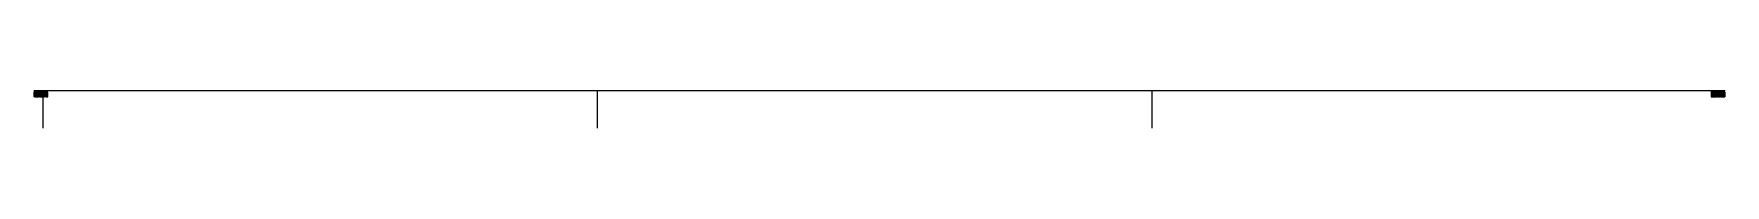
# Model space of a CAD drawing. Header units: centimetres. Extents: x -16179 to 12840, y -10704 to 3856.
# Drawn here: x 4067 to 4247, y -838.8 to -834.8 of the extents above; entities that cross this region are included whole.
import ezdxf

# ---------------------------------------------------------------- set-up
doc = ezdxf.new("R2010")
doc.units = ezdxf.units.CM
doc.header["$MEASUREMENT"] = 0
doc.layers.add('0_Num_Penna__7_Num_Penna__7_Num_Penna__7', color=7, linetype='Continuous', lineweight=18)
doc.layers.add('Linee e simboli_Num_Penna__2_Num_Penna__2_Num_Penna__2', color=2, linetype='Continuous', lineweight=18)

msp = doc.modelspace()

# ---------------------------------------------------------------- linework, layer by layer
at = {"layer": '0_Num_Penna__7_Num_Penna__7_Num_Penna__7', "color": 7, "linetype": 'Continuous', "lineweight": 18}
for p in [(4247.05, -834.84), (4068.55, -834.84)]:
    msp.add_line(p, (4067.05, -834.84), dxfattribs=at)
at = {"layer": '0_Num_Penna__7_Num_Penna__7_Num_Penna__7', "color": 7, "linetype": 'Continuous', "lineweight": 18, "flags": 128}
for points in [[(4067.07, -834.99), (4067.07, -835.47), (4067.08, -835.47), (4067.08, -835.47)], [(4067.08, -834.99), (4067.08, -835.47), (4067.09, -835.47), (4067.09, -835.47), (4067.1, -835.47)], [(4067.08, -834.99), (4067.09, -834.99), (4067.09, -834.99), (4067.1, -834.99)], [(4067.09, -835.48), (4067.1, -835.48), (4067.1, -835.48), (4067.1, -835.47), (4067.1, -835.47), (4067.1, -834.99)], [(4067.1, -834.99), (4067.1, -835.47), (4067.11, -835.47), (4067.11, -835.47), (4067.12, -835.47)], [(4067.12, -834.99), (4067.11, -834.99), (4067.11, -834.99), (4067.1, -834.99), (4067.1, -834.99), (4067.1, -834.99)], [(4067.11, -834.99), (4067.11, -834.84)], [(4067.11, -835.48), (4067.12, -835.48), (4067.12, -835.48), (4067.12, -835.47), (4067.12, -835.47), (4067.12, -834.99)], [(4067.16, -834.99), (4067.15, -834.99), (4067.14, -834.99), (4067.14, -834.99), (4067.13, -834.99), (4067.12, -834.99)], [(4067.14, -834.99), (4067.14, -835.47), (4067.14, -835.47), (4067.15, -835.47), (4067.16, -835.47)], [(4067.15, -835.48), (4067.15, -835.48), (4067.15, -835.48), (4067.15, -835.48), (4067.16, -835.47), (4067.16, -835.47), (4067.16, -834.99)], [(4067.2, -834.99), (4067.19, -834.99), (4067.18, -834.99), (4067.18, -834.99), (4067.17, -834.99), (4067.16, -834.99)], [(4067.18, -834.99), (4067.18, -835.47), (4067.18, -835.47), (4067.19, -835.47), (4067.2, -835.47)], [(4067.19, -835.48), (4067.19, -835.48), (4067.19, -835.48), (4067.2, -835.48), (4067.2, -835.48), (4067.2, -835.47), (4067.2, -835.47), (4067.2, -834.99)], [(4067.26, -834.99), (4067.25, -834.99), (4067.24, -834.99), (4067.23, -834.99), (4067.23, -834.99), (4067.22, -834.99), (4067.2, -834.99)], [(4067.23, -834.99), (4067.23, -835.47), (4067.23, -835.47), (4067.24, -835.47), (4067.25, -835.47), (4067.26, -835.47)], [(4067.24, -835.48), (4067.24, -835.48), (4067.25, -835.48), (4067.25, -835.48), (4067.25, -835.48), (4067.26, -835.48), (4067.26, -835.47), (4067.26, -834.99)], [(4067.33, -834.99), (4067.32, -834.99), (4067.31, -834.99), (4067.3, -834.99), (4067.3, -834.99), (4067.28, -834.99), (4067.26, -834.99)], [(4067.3, -835.48), (4067.31, -835.48), (4067.31, -835.48), (4067.31, -835.48), (4067.32, -835.48), (4067.32, -835.48), (4067.33, -835.47), (4067.33, -834.99)], [(4067.3, -834.99), (4067.3, -835.47), (4067.3, -835.47), (4067.31, -835.47), (4067.32, -835.47), (4067.33, -835.47)], [(4067.4, -834.99), (4067.39, -834.99), (4067.38, -834.99), (4067.37, -834.99), (4067.37, -834.99), (4067.35, -834.99), (4067.33, -834.99)], [(4067.37, -834.99), (4067.37, -835.47), (4067.37, -835.48), (4067.38, -835.48), (4067.38, -835.48), (4067.39, -835.48), (4067.4, -835.48), (4067.4, -835.47), (4067.4, -835.47), (4067.4, -834.99)], [(4067.48, -834.99), (4067.47, -834.99), (4067.46, -834.99), (4067.45, -834.99), (4067.45, -834.99), (4067.43, -834.99), (4067.4, -834.99)], [(4067.45, -834.99), (4067.45, -835.47), (4067.45, -835.48), (4067.46, -835.48), (4067.46, -835.48), (4067.47, -835.48), (4067.48, -835.48), (4067.48, -835.47), (4067.48, -835.47), (4067.48, -834.99)], [(4067.56, -834.99), (4067.55, -834.99), (4067.55, -834.99), (4067.54, -834.99), (4067.53, -834.99), (4067.51, -834.99), (4067.48, -834.99)], [(4067.53, -834.99), (4067.53, -835.47), (4067.53, -835.48), (4067.54, -835.48), (4067.55, -835.48), (4067.56, -835.48), (4067.56, -835.48), (4067.57, -835.47), (4067.57, -835.47), (4067.57, -834.99)], [(4067.66, -834.99), (4067.65, -834.99), (4067.64, -834.99), (4067.63, -834.99), (4067.62, -834.99), (4067.59, -834.99), (4067.57, -834.99)], [(4067.62, -834.99), (4067.62, -835.47), (4067.63, -835.48), (4067.63, -835.48), (4067.64, -835.48), (4067.65, -835.48), (4067.66, -835.48), (4067.66, -835.47), (4067.66, -835.47), (4067.66, -834.99)], [(4067.75, -834.99), (4067.74, -834.99), (4067.73, -834.99), (4067.72, -834.99), (4067.71, -834.99), (4067.69, -834.99), (4067.66, -834.99)], [(4067.71, -834.99), (4067.71, -835.47), (4067.71, -835.48), (4067.72, -835.48), (4067.73, -835.48), (4067.74, -835.48), (4067.75, -835.48), (4067.75, -835.47), (4067.75, -835.47), (4067.75, -834.99)], [(4067.85, -834.99), (4067.84, -834.99), (4067.83, -834.99), (4067.82, -834.99), (4067.81, -834.99), (4067.78, -834.99), (4067.75, -834.99)], [(4067.81, -834.99), (4067.81, -835.47), (4067.81, -835.47), (4067.81, -835.48), (4067.82, -835.48), (4067.83, -835.48), (4067.83, -835.48), (4067.84, -835.48), (4067.85, -835.47), (4067.85, -834.99)], [(4067.94, -834.99), (4067.93, -834.99), (4067.92, -834.99), (4067.91, -834.99), (4067.9, -834.99), (4067.87, -834.99), (4067.85, -834.99)], [(4067.9, -834.99), (4067.9, -835.47), (4067.9, -835.47), (4067.9, -835.48), (4067.91, -835.48), (4067.92, -835.48), (4067.93, -835.48), (4067.94, -835.48), (4067.94, -835.47), (4067.94, -834.99)], [(4068.03, -834.99), (4068.02, -834.99), (4068.01, -834.99), (4068, -834.99), (4067.99, -834.99), (4067.97, -834.99), (4067.94, -834.99)], [(4067.99, -834.99), (4067.99, -835.47), (4067.99, -835.47), (4068, -835.48), (4068.01, -835.48), (4068.01, -835.48), (4068.02, -835.48), (4068.02, -835.48), (4068.03, -835.47), (4068.03, -834.99)], [(4068.12, -834.99), (4068.11, -834.99), (4068.1, -834.99), (4068.09, -834.99), (4068.08, -834.99), (4068.05, -834.99), (4068.03, -834.99)], [(4068.08, -834.99), (4068.08, -835.47), (4068.08, -835.47), (4068.09, -835.48), (4068.09, -835.48), (4068.1, -835.48), (4068.11, -835.48), (4068.11, -835.48), (4068.12, -835.47), (4068.12, -834.99)], [(4068.2, -834.99), (4068.19, -834.99), (4068.19, -834.99), (4068.18, -834.99), (4068.16, -834.99), (4068.14, -834.99), (4068.12, -834.99)], [(4068.16, -834.99), (4068.16, -835.47), (4068.17, -835.47), (4068.17, -835.48), (4068.18, -835.48), (4068.18, -835.48), (4068.19, -835.48), (4068.19, -835.48), (4068.2, -835.47), (4068.2, -834.99)], [(4068.27, -834.99), (4068.27, -834.99), (4068.26, -834.99), (4068.25, -834.99), (4068.24, -834.99), (4068.22, -834.99), (4068.2, -834.99)], [(4068.27, -835.48), (4068.27, -835.48), (4068.26, -835.48), (4068.26, -835.48), (4068.25, -835.48), (4068.24, -835.48), (4068.24, -835.47), (4068.24, -834.99)], [(4068.27, -835.48), (4068.27, -835.47), (4068.27, -835.47), (4068.27, -835.47), (4068.27, -834.99)], [(4068.34, -834.99), (4068.34, -834.99), (4068.33, -834.99), (4068.32, -834.99), (4068.31, -834.99), (4068.29, -834.99), (4068.27, -834.99)], [(4068.33, -835.48), (4068.33, -835.48), (4068.33, -835.48), (4068.32, -835.48), (4068.32, -835.48), (4068.31, -835.48), (4068.31, -835.47), (4068.31, -834.99)], [(4068.33, -835.48), (4068.33, -835.48), (4068.34, -835.48), (4068.34, -835.47), (4068.34, -835.47), (4068.34, -835.47), (4068.34, -835.47), (4068.34, -834.99)], [(4068.4, -834.99), (4068.39, -834.99), (4068.38, -834.99), (4068.37, -834.99), (4068.36, -834.99), (4068.34, -834.99)], [(4068.39, -835.48), (4068.39, -835.48), (4068.38, -835.48), (4068.38, -835.48), (4068.38, -835.48), (4068.37, -835.48), (4068.37, -835.47), (4068.37, -834.99)], [(4068.39, -835.48), (4068.39, -835.48), (4068.39, -835.48), (4068.4, -835.48), (4068.4, -835.47), (4068.4, -835.47), (4068.4, -835.47), (4068.4, -834.99)], [(4068.45, -834.99), (4068.44, -834.99), (4068.43, -834.99), (4068.42, -834.99), (4068.41, -834.99), (4068.4, -834.99)], [(4068.44, -835.48), (4068.43, -835.48), (4068.43, -835.48), (4068.43, -835.48), (4068.43, -835.48), (4068.42, -835.47), (4068.42, -835.47), (4068.42, -834.99)], [(4068.44, -835.48), (4068.44, -835.48), (4068.44, -835.48), (4068.44, -835.47), (4068.45, -835.47), (4068.45, -835.47), (4068.45, -835.47), (4068.45, -834.99)], [(4068.49, -834.99), (4068.48, -834.99), (4068.47, -834.99), (4068.47, -834.99), (4068.45, -834.99), (4068.45, -834.99)], [(4068.47, -835.48), (4068.47, -835.48), (4068.47, -835.48), (4068.47, -835.48), (4068.47, -835.47), (4068.47, -835.47), (4068.47, -834.99)], [(4068.47, -835.48), (4068.48, -835.48), (4068.48, -835.48), (4068.48, -835.48), (4068.48, -835.48), (4068.48, -835.47), (4068.48, -835.47), (4068.49, -835.47), (4068.49, -835.47), (4068.49, -834.99)], [(4068.49, -834.99), (4068.49, -834.84)], [(4068.5, -835.48), (4068.5, -835.48), (4068.49, -835.48), (4068.49, -835.47), (4068.49, -835.47), (4068.49, -834.99)], [(4068.51, -834.99), (4068.51, -834.99), (4068.5, -834.99), (4068.49, -834.99), (4068.49, -834.99), (4068.49, -834.99)], [(4068.5, -835.48), (4068.5, -835.48), (4068.5, -835.48), (4068.5, -835.48), (4068.51, -835.48), (4068.51, -835.47), (4068.51, -835.47), (4068.51, -835.47), (4068.51, -835.47), (4068.51, -834.99)], [(4068.52, -835.48), (4068.51, -835.48), (4068.51, -835.48), (4068.51, -835.47), (4068.51, -835.47), (4068.51, -834.99)], [(4068.52, -834.99), (4068.52, -834.99), (4068.51, -834.99), (4068.51, -834.99)], [(4068.52, -834.99), (4068.52, -835.47), (4068.53, -835.47)], [(4068.52, -835.48), (4068.52, -835.48), (4068.52, -835.48), (4068.52, -835.48), (4068.53, -835.48), (4068.53, -835.47), (4068.53, -835.47), (4068.53, -835.47), (4068.53, -834.99)], [(4245.57, -834.99), (4245.57, -835.47), (4245.58, -835.47), (4245.58, -835.47)], [(4245.58, -834.99), (4245.58, -835.47), (4245.59, -835.47), (4245.59, -835.47), (4245.6, -835.47)], [(4245.58, -834.99), (4245.59, -834.99), (4245.59, -834.99), (4245.6, -834.99)], [(4245.59, -835.48), (4245.6, -835.48), (4245.6, -835.48), (4245.6, -835.47), (4245.6, -835.47), (4245.6, -834.99)], [(4245.6, -834.99), (4245.6, -835.47), (4245.61, -835.47), (4245.61, -835.47), (4245.62, -835.47)], [(4245.62, -834.99), (4245.61, -834.99), (4245.61, -834.99), (4245.6, -834.99), (4245.6, -834.99), (4245.6, -834.99)], [(4245.61, -834.99), (4245.61, -834.84)], [(4245.61, -835.48), (4245.62, -835.48), (4245.62, -835.48), (4245.62, -835.47), (4245.62, -835.47), (4245.62, -834.99)], [(4245.66, -834.99), (4245.65, -834.99), (4245.64, -834.99), (4245.64, -834.99), (4245.63, -834.99), (4245.62, -834.99)], [(4245.64, -834.99), (4245.64, -835.47), (4245.64, -835.47), (4245.65, -835.47), (4245.66, -835.47)], [(4245.65, -835.48), (4245.65, -835.48), (4245.65, -835.48), (4245.65, -835.48), (4245.66, -835.47), (4245.66, -835.47), (4245.66, -834.99)], [(4245.7, -834.99), (4245.69, -834.99), (4245.68, -834.99), (4245.68, -834.99), (4245.67, -834.99), (4245.66, -834.99)], [(4245.68, -834.99), (4245.68, -835.47), (4245.68, -835.47), (4245.69, -835.47), (4245.7, -835.47)], [(4245.69, -835.48), (4245.69, -835.48), (4245.69, -835.48), (4245.7, -835.48), (4245.7, -835.48), (4245.7, -835.47), (4245.7, -835.47), (4245.7, -834.99)], [(4245.76, -834.99), (4245.75, -834.99), (4245.74, -834.99), (4245.73, -834.99), (4245.73, -834.99), (4245.72, -834.99), (4245.7, -834.99)], [(4245.73, -834.99), (4245.73, -835.47), (4245.73, -835.47), (4245.74, -835.47), (4245.75, -835.47), (4245.76, -835.47)], [(4245.74, -835.48), (4245.74, -835.48), (4245.75, -835.48), (4245.75, -835.48), (4245.75, -835.48), (4245.76, -835.48), (4245.76, -835.47), (4245.76, -834.99)], [(4245.83, -834.99), (4245.82, -834.99), (4245.81, -834.99), (4245.8, -834.99), (4245.8, -834.99), (4245.78, -834.99), (4245.76, -834.99)], [(4245.8, -835.48), (4245.81, -835.48), (4245.81, -835.48), (4245.81, -835.48), (4245.82, -835.48), (4245.82, -835.48), (4245.83, -835.47), (4245.83, -834.99)], [(4245.8, -834.99), (4245.8, -835.47), (4245.8, -835.47), (4245.81, -835.47), (4245.82, -835.47), (4245.83, -835.47)], [(4245.9, -834.99), (4245.89, -834.99), (4245.88, -834.99), (4245.87, -834.99), (4245.87, -834.99), (4245.85, -834.99), (4245.83, -834.99)], [(4245.87, -834.99), (4245.87, -835.47), (4245.87, -835.48), (4245.88, -835.48), (4245.88, -835.48), (4245.89, -835.48), (4245.9, -835.48), (4245.9, -835.47), (4245.9, -835.47), (4245.9, -834.99)], [(4245.98, -834.99), (4245.97, -834.99), (4245.96, -834.99), (4245.95, -834.99), (4245.95, -834.99), (4245.93, -834.99), (4245.9, -834.99)], [(4245.95, -834.99), (4245.95, -835.47), (4245.95, -835.48), (4245.96, -835.48), (4245.96, -835.48), (4245.97, -835.48), (4245.98, -835.48), (4245.98, -835.47), (4245.98, -835.47), (4245.98, -834.99)], [(4246.06, -834.99), (4246.05, -834.99), (4246.05, -834.99), (4246.04, -834.99), (4246.03, -834.99), (4246.01, -834.99), (4245.98, -834.99)], [(4246.03, -834.99), (4246.03, -835.47), (4246.03, -835.48), (4246.04, -835.48), (4246.05, -835.48), (4246.06, -835.48), (4246.06, -835.48), (4246.07, -835.47), (4246.07, -835.47), (4246.07, -834.99)], [(4246.16, -834.99), (4246.15, -834.99), (4246.14, -834.99), (4246.13, -834.99), (4246.12, -834.99), (4246.09, -834.99), (4246.07, -834.99)], [(4246.12, -834.99), (4246.12, -835.47), (4246.13, -835.48), (4246.13, -835.48), (4246.14, -835.48), (4246.15, -835.48), (4246.16, -835.48), (4246.16, -835.47), (4246.16, -835.47), (4246.16, -834.99)], [(4246.25, -834.99), (4246.24, -834.99), (4246.23, -834.99), (4246.22, -834.99), (4246.21, -834.99), (4246.19, -834.99), (4246.16, -834.99)], [(4246.21, -834.99), (4246.21, -835.47), (4246.21, -835.48), (4246.22, -835.48), (4246.23, -835.48), (4246.24, -835.48), (4246.25, -835.48), (4246.25, -835.47), (4246.25, -835.47), (4246.25, -834.99)], [(4246.35, -834.99), (4246.34, -834.99), (4246.33, -834.99), (4246.32, -834.99), (4246.31, -834.99), (4246.28, -834.99), (4246.25, -834.99)], [(4246.31, -834.99), (4246.31, -835.47), (4246.31, -835.47), (4246.31, -835.48), (4246.32, -835.48), (4246.33, -835.48), (4246.33, -835.48), (4246.34, -835.48), (4246.35, -835.47), (4246.35, -834.99)], [(4246.44, -834.99), (4246.43, -834.99), (4246.42, -834.99), (4246.41, -834.99), (4246.4, -834.99), (4246.37, -834.99), (4246.35, -834.99)], [(4246.4, -834.99), (4246.4, -835.47), (4246.4, -835.47), (4246.4, -835.48), (4246.41, -835.48), (4246.42, -835.48), (4246.43, -835.48), (4246.44, -835.48), (4246.44, -835.47), (4246.44, -834.99)], [(4246.53, -834.99), (4246.52, -834.99), (4246.51, -834.99), (4246.5, -834.99), (4246.49, -834.99), (4246.47, -834.99), (4246.44, -834.99)], [(4246.49, -834.99), (4246.49, -835.47), (4246.49, -835.47), (4246.5, -835.48), (4246.51, -835.48), (4246.51, -835.48), (4246.52, -835.48), (4246.52, -835.48), (4246.53, -835.47), (4246.53, -834.99)], [(4246.62, -834.99), (4246.61, -834.99), (4246.6, -834.99), (4246.59, -834.99), (4246.58, -834.99), (4246.55, -834.99), (4246.53, -834.99)], [(4246.58, -834.99), (4246.58, -835.47), (4246.58, -835.47), (4246.59, -835.48), (4246.59, -835.48), (4246.6, -835.48), (4246.61, -835.48), (4246.61, -835.48), (4246.62, -835.47), (4246.62, -834.99)], [(4246.7, -834.99), (4246.69, -834.99), (4246.69, -834.99), (4246.68, -834.99), (4246.66, -834.99), (4246.64, -834.99), (4246.62, -834.99)], [(4246.66, -834.99), (4246.66, -835.47), (4246.67, -835.47), (4246.67, -835.48), (4246.68, -835.48), (4246.68, -835.48), (4246.69, -835.48), (4246.69, -835.48), (4246.7, -835.47), (4246.7, -834.99)], [(4246.77, -834.99), (4246.77, -834.99), (4246.76, -834.99), (4246.75, -834.99), (4246.74, -834.99), (4246.72, -834.99), (4246.7, -834.99)], [(4246.77, -835.48), (4246.77, -835.48), (4246.76, -835.48), (4246.76, -835.48), (4246.75, -835.48), (4246.74, -835.48), (4246.74, -835.47), (4246.74, -834.99)], [(4246.77, -835.48), (4246.77, -835.47), (4246.77, -835.47), (4246.77, -835.47), (4246.77, -834.99)], [(4246.84, -834.99), (4246.84, -834.99), (4246.83, -834.99), (4246.82, -834.99), (4246.81, -834.99), (4246.79, -834.99), (4246.77, -834.99)], [(4246.83, -835.48), (4246.83, -835.48), (4246.83, -835.48), (4246.82, -835.48), (4246.82, -835.48), (4246.81, -835.48), (4246.81, -835.47), (4246.81, -834.99)], [(4246.83, -835.48), (4246.83, -835.48), (4246.84, -835.48), (4246.84, -835.47), (4246.84, -835.47), (4246.84, -835.47), (4246.84, -835.47), (4246.84, -834.99)], [(4246.9, -834.99), (4246.89, -834.99), (4246.88, -834.99), (4246.87, -834.99), (4246.86, -834.99), (4246.84, -834.99)], [(4246.89, -835.48), (4246.89, -835.48), (4246.88, -835.48), (4246.88, -835.48), (4246.88, -835.48), (4246.87, -835.48), (4246.87, -835.47), (4246.87, -834.99)], [(4246.89, -835.48), (4246.89, -835.48), (4246.89, -835.48), (4246.9, -835.48), (4246.9, -835.47), (4246.9, -835.47), (4246.9, -835.47), (4246.9, -834.99)], [(4246.95, -834.99), (4246.94, -834.99), (4246.93, -834.99), (4246.92, -834.99), (4246.91, -834.99), (4246.9, -834.99)], [(4246.94, -835.48), (4246.93, -835.48), (4246.93, -835.48), (4246.93, -835.48), (4246.93, -835.48), (4246.92, -835.47), (4246.92, -835.47), (4246.92, -834.99)], [(4246.94, -835.48), (4246.94, -835.48), (4246.94, -835.48), (4246.94, -835.47), (4246.95, -835.47), (4246.95, -835.47), (4246.95, -835.47), (4246.95, -834.99)], [(4246.99, -834.99), (4246.98, -834.99), (4246.97, -834.99), (4246.97, -834.99), (4246.95, -834.99), (4246.95, -834.99)], [(4246.97, -835.48), (4246.97, -835.48), (4246.97, -835.48), (4246.97, -835.48), (4246.97, -835.47), (4246.97, -835.47), (4246.97, -834.99)], [(4246.97, -835.48), (4246.98, -835.48), (4246.98, -835.48), (4246.98, -835.48), (4246.98, -835.48), (4246.98, -835.47), (4246.98, -835.47), (4246.99, -835.47), (4246.99, -835.47), (4246.99, -834.99)], [(4246.99, -834.99), (4246.99, -834.84)], [(4247, -835.48), (4247, -835.48), (4246.99, -835.48), (4246.99, -835.47), (4246.99, -835.47), (4246.99, -834.99)], [(4247.01, -834.99), (4247.01, -834.99), (4247, -834.99), (4246.99, -834.99), (4246.99, -834.99), (4246.99, -834.99)], [(4247, -835.48), (4247, -835.48), (4247, -835.48), (4247, -835.48), (4247.01, -835.48), (4247.01, -835.47), (4247.01, -835.47), (4247.01, -835.47), (4247.01, -835.47), (4247.01, -834.99)], [(4247.02, -835.48), (4247.01, -835.48), (4247.01, -835.48), (4247.01, -835.47), (4247.01, -835.47), (4247.01, -834.99)], [(4247.02, -834.99), (4247.02, -834.99), (4247.01, -834.99), (4247.01, -834.99)], [(4247.02, -834.99), (4247.02, -835.47), (4247.03, -835.47)], [(4247.02, -835.48), (4247.02, -835.48), (4247.02, -835.48), (4247.02, -835.48), (4247.03, -835.48), (4247.03, -835.47), (4247.03, -835.47), (4247.03, -835.47), (4247.03, -834.99)], [(4067.08, -835.48), (4067.08, -835.48), (4067.08, -835.48), (4067.08, -835.48), (4067.07, -835.48), (4067.07, -835.47), (4067.07, -835.47), (4067.07, -835.47), (4067.07, -835.47)], [(4067.09, -835.48), (4067.09, -835.48), (4067.09, -835.48), (4067.09, -835.48), (4067.09, -835.48), (4067.09, -835.47), (4067.08, -835.47), (4067.08, -835.47), (4067.08, -835.47)], [(4068.38, -835.49), (4068.34, -835.49), (4068.29, -835.49), (4068.23, -835.49), (4068.17, -835.49), (4068.11, -835.49), (4068.04, -835.49), (4067.97, -835.49), (4067.9, -835.49), (4067.83, -835.49), (4067.76, -835.49), (4067.69, -835.49), (4067.62, -835.49), (4067.55, -835.49), (4067.48, -835.49), (4067.42, -835.49), (4067.36, -835.49), (4067.3, -835.49), (4067.25, -835.49), (4067.21, -835.49), (4067.17, -835.49), (4067.14, -835.49), (4067.12, -835.49), (4067.1, -835.49), (4067.09, -835.49), (4067.08, -835.49), (4067.08, -835.48)], [(4067.09, -835.5), (4067.09, -835.5), (4067.09, -835.5), (4067.09, -835.5), (4067.09, -835.5), (4067.09, -835.5), (4067.08, -835.5), (4067.08, -835.49), (4067.08, -835.49)], [(4068.38, -835.5), (4068.33, -835.5), (4068.28, -835.5), (4068.22, -835.5), (4068.16, -835.5), (4068.09, -835.5), (4068.02, -835.5), (4067.95, -835.5), (4067.88, -835.5), (4067.81, -835.5), (4067.73, -835.5), (4067.66, -835.5), (4067.58, -835.5), (4067.51, -835.5), (4067.45, -835.5), (4067.39, -835.5), (4067.33, -835.5), (4067.27, -835.5), (4067.23, -835.5), (4067.19, -835.5), (4067.16, -835.5), (4067.13, -835.5), (4067.11, -835.5), (4067.1, -835.5), (4067.09, -835.5)], [(4067.11, -835.48), (4067.11, -835.48), (4067.11, -835.48), (4067.11, -835.48), (4067.11, -835.48), (4067.11, -835.47), (4067.1, -835.47), (4067.1, -835.47), (4067.1, -835.47)], [(4067.15, -835.48), (4067.14, -835.48), (4067.14, -835.48), (4067.14, -835.48), (4067.14, -835.48), (4067.14, -835.47), (4067.14, -835.47), (4067.14, -835.47)], [(4067.19, -835.48), (4067.18, -835.48), (4067.18, -835.48), (4067.18, -835.48), (4067.18, -835.47), (4067.18, -835.47), (4067.18, -835.47)], [(4067.24, -835.48), (4067.24, -835.48), (4067.23, -835.48), (4067.23, -835.47), (4067.23, -835.47), (4067.23, -835.47), (4067.23, -835.47)], [(4067.37, -835.47), (4067.37, -835.47), (4067.38, -835.47), (4067.39, -835.47), (4067.4, -835.47)], [(4067.45, -835.47), (4067.45, -835.47), (4067.46, -835.47), (4067.47, -835.47), (4067.48, -835.47)], [(4067.53, -835.47), (4067.54, -835.47), (4067.55, -835.47), (4067.56, -835.47), (4067.57, -835.47)], [(4067.62, -835.47), (4067.63, -835.47), (4067.64, -835.47), (4067.65, -835.47), (4067.66, -835.47)], [(4067.71, -835.47), (4067.72, -835.47), (4067.73, -835.47), (4067.74, -835.47), (4067.75, -835.47)], [(4067.81, -835.47), (4067.82, -835.47), (4067.83, -835.47), (4067.84, -835.47), (4067.85, -835.47)], [(4067.9, -835.47), (4067.91, -835.47), (4067.92, -835.47), (4067.93, -835.47), (4067.94, -835.47)], [(4067.99, -835.47), (4068, -835.47), (4068.01, -835.47), (4068.02, -835.47), (4068.03, -835.47)], [(4068.08, -835.47), (4068.09, -835.47), (4068.1, -835.47), (4068.11, -835.47), (4068.12, -835.47)], [(4068.16, -835.47), (4068.18, -835.47), (4068.19, -835.47), (4068.19, -835.47), (4068.2, -835.47)], [(4068.24, -835.47), (4068.25, -835.47), (4068.26, -835.47), (4068.27, -835.47), (4068.27, -835.47)], [(4068.31, -835.47), (4068.32, -835.47), (4068.33, -835.47), (4068.34, -835.47), (4068.34, -835.47)], [(4068.37, -835.47), (4068.38, -835.47), (4068.39, -835.47), (4068.4, -835.47)], [(4068.52, -835.48), (4068.52, -835.49), (4068.51, -835.49), (4068.5, -835.49), (4068.49, -835.49), (4068.46, -835.49), (4068.42, -835.49), (4068.38, -835.49)], [(4068.51, -835.5), (4068.5, -835.5), (4068.49, -835.5), (4068.47, -835.5), (4068.45, -835.5), (4068.42, -835.5), (4068.38, -835.5)], [(4068.42, -835.47), (4068.43, -835.47), (4068.44, -835.47), (4068.45, -835.47)], [(4068.47, -835.47), (4068.47, -835.47), (4068.48, -835.47), (4068.49, -835.47)], [(4068.49, -835.47), (4068.5, -835.47), (4068.51, -835.47), (4068.51, -835.47)], [(4068.52, -835.49), (4068.52, -835.49), (4068.52, -835.5), (4068.52, -835.5), (4068.52, -835.5), (4068.51, -835.5), (4068.51, -835.5), (4068.51, -835.5), (4068.51, -835.5)], [(4068.52, -835.47), (4068.52, -835.47), (4068.52, -835.47), (4068.52, -835.48), (4068.52, -835.48), (4068.52, -835.48), (4068.52, -835.48), (4068.52, -835.48)], [(4245.58, -835.48), (4245.58, -835.48), (4245.58, -835.48), (4245.58, -835.48), (4245.57, -835.48), (4245.57, -835.47), (4245.57, -835.47), (4245.57, -835.47), (4245.57, -835.47)], [(4245.59, -835.48), (4245.59, -835.48), (4245.59, -835.48), (4245.59, -835.48), (4245.59, -835.48), (4245.59, -835.47), (4245.58, -835.47), (4245.58, -835.47), (4245.58, -835.47)], [(4246.88, -835.49), (4246.84, -835.49), (4246.79, -835.49), (4246.73, -835.49), (4246.67, -835.49), (4246.61, -835.49), (4246.54, -835.49), (4246.47, -835.49), (4246.4, -835.49), (4246.33, -835.49), (4246.26, -835.49), (4246.19, -835.49), (4246.12, -835.49), (4246.05, -835.49), (4245.98, -835.49), (4245.92, -835.49), (4245.86, -835.49), (4245.8, -835.49), (4245.75, -835.49), (4245.71, -835.49), (4245.67, -835.49), (4245.64, -835.49), (4245.62, -835.49), (4245.6, -835.49), (4245.59, -835.49), (4245.58, -835.49), (4245.58, -835.48)], [(4245.59, -835.5), (4245.59, -835.5), (4245.59, -835.5), (4245.59, -835.5), (4245.59, -835.5), (4245.59, -835.5), (4245.58, -835.5), (4245.58, -835.49), (4245.58, -835.49)], [(4246.88, -835.5), (4246.83, -835.5), (4246.78, -835.5), (4246.72, -835.5), (4246.66, -835.5), (4246.59, -835.5), (4246.52, -835.5), (4246.45, -835.5), (4246.38, -835.5), (4246.31, -835.5), (4246.23, -835.5), (4246.16, -835.5), (4246.08, -835.5), (4246.01, -835.5), (4245.95, -835.5), (4245.89, -835.5), (4245.83, -835.5), (4245.77, -835.5), (4245.73, -835.5), (4245.69, -835.5), (4245.66, -835.5), (4245.63, -835.5), (4245.61, -835.5), (4245.6, -835.5), (4245.59, -835.5)], [(4245.61, -835.48), (4245.61, -835.48), (4245.61, -835.48), (4245.61, -835.48), (4245.61, -835.48), (4245.61, -835.47), (4245.6, -835.47), (4245.6, -835.47), (4245.6, -835.47)], [(4245.65, -835.48), (4245.64, -835.48), (4245.64, -835.48), (4245.64, -835.48), (4245.64, -835.48), (4245.64, -835.47), (4245.64, -835.47), (4245.64, -835.47)], [(4245.69, -835.48), (4245.68, -835.48), (4245.68, -835.48), (4245.68, -835.48), (4245.68, -835.47), (4245.68, -835.47), (4245.68, -835.47)], [(4245.74, -835.48), (4245.74, -835.48), (4245.73, -835.48), (4245.73, -835.47), (4245.73, -835.47), (4245.73, -835.47), (4245.73, -835.47)], [(4245.87, -835.47), (4245.87, -835.47), (4245.88, -835.47), (4245.89, -835.47), (4245.9, -835.47)], [(4245.95, -835.47), (4245.95, -835.47), (4245.96, -835.47), (4245.97, -835.47), (4245.98, -835.47)], [(4246.03, -835.47), (4246.04, -835.47), (4246.05, -835.47), (4246.06, -835.47), (4246.07, -835.47)], [(4246.12, -835.47), (4246.13, -835.47), (4246.14, -835.47), (4246.15, -835.47), (4246.16, -835.47)], [(4246.21, -835.47), (4246.22, -835.47), (4246.23, -835.47), (4246.24, -835.47), (4246.25, -835.47)], [(4246.31, -835.47), (4246.32, -835.47), (4246.33, -835.47), (4246.34, -835.47), (4246.35, -835.47)], [(4246.4, -835.47), (4246.41, -835.47), (4246.42, -835.47), (4246.43, -835.47), (4246.44, -835.47)], [(4246.49, -835.47), (4246.5, -835.47), (4246.51, -835.47), (4246.52, -835.47), (4246.53, -835.47)], [(4246.58, -835.47), (4246.59, -835.47), (4246.6, -835.47), (4246.61, -835.47), (4246.62, -835.47)], [(4246.66, -835.47), (4246.68, -835.47), (4246.69, -835.47), (4246.69, -835.47), (4246.7, -835.47)], [(4246.74, -835.47), (4246.75, -835.47), (4246.76, -835.47), (4246.77, -835.47), (4246.77, -835.47)], [(4246.81, -835.47), (4246.82, -835.47), (4246.83, -835.47), (4246.84, -835.47), (4246.84, -835.47)], [(4246.87, -835.47), (4246.88, -835.47), (4246.89, -835.47), (4246.9, -835.47)], [(4247.02, -835.48), (4247.02, -835.49), (4247.01, -835.49), (4247, -835.49), (4246.99, -835.49), (4246.96, -835.49), (4246.92, -835.49), (4246.88, -835.49)], [(4247.01, -835.5), (4247, -835.5), (4246.99, -835.5), (4246.97, -835.5), (4246.95, -835.5), (4246.92, -835.5), (4246.88, -835.5)], [(4246.92, -835.47), (4246.93, -835.47), (4246.94, -835.47), (4246.95, -835.47)], [(4246.97, -835.47), (4246.97, -835.47), (4246.98, -835.47), (4246.99, -835.47)], [(4246.99, -835.47), (4247, -835.47), (4247.01, -835.47), (4247.01, -835.47)], [(4247.02, -835.49), (4247.02, -835.49), (4247.02, -835.5), (4247.02, -835.5), (4247.02, -835.5), (4247.01, -835.5), (4247.01, -835.5), (4247.01, -835.5), (4247.01, -835.5)], [(4247.02, -835.47), (4247.02, -835.47), (4247.02, -835.47), (4247.02, -835.48), (4247.02, -835.48), (4247.02, -835.48), (4247.02, -835.48), (4247.02, -835.48)]]:
    msp.add_lwpolyline(points, dxfattribs=at)
for points in [[(4067.07, -834.99), (4067.08, -834.99)], [(4067.56, -834.99), (4067.57, -834.99)], [(4245.57, -834.99), (4245.58, -834.99)], [(4246.06, -834.99), (4246.07, -834.99)], [(4067.08, -835.47), (4067.08, -835.48)], [(4067.3, -835.48), (4067.3, -835.48), (4067.3, -835.47), (4067.3, -835.47)], [(4068.51, -835.47), (4068.52, -835.47)], [(4245.58, -835.47), (4245.58, -835.48)], [(4245.8, -835.48), (4245.8, -835.48), (4245.8, -835.47), (4245.8, -835.47)], [(4247.01, -835.47), (4247.02, -835.47)]]:
    msp.add_lwpolyline(points, close=True, dxfattribs=at)
at = {"layer": 'Linee e simboli_Num_Penna__2_Num_Penna__2_Num_Penna__2', "color": 2, "linetype": 'Continuous', "lineweight": 18}
for p, q in [((4068.05, -838.84), (4068.05, -834.84)), ((4127.05, -838.84), (4127.05, -834.84)), ((4186.05, -838.84), (4186.05, -834.84))]:
    msp.add_line(p, q, dxfattribs=at)

doc.saveas('drawing.dxf')
